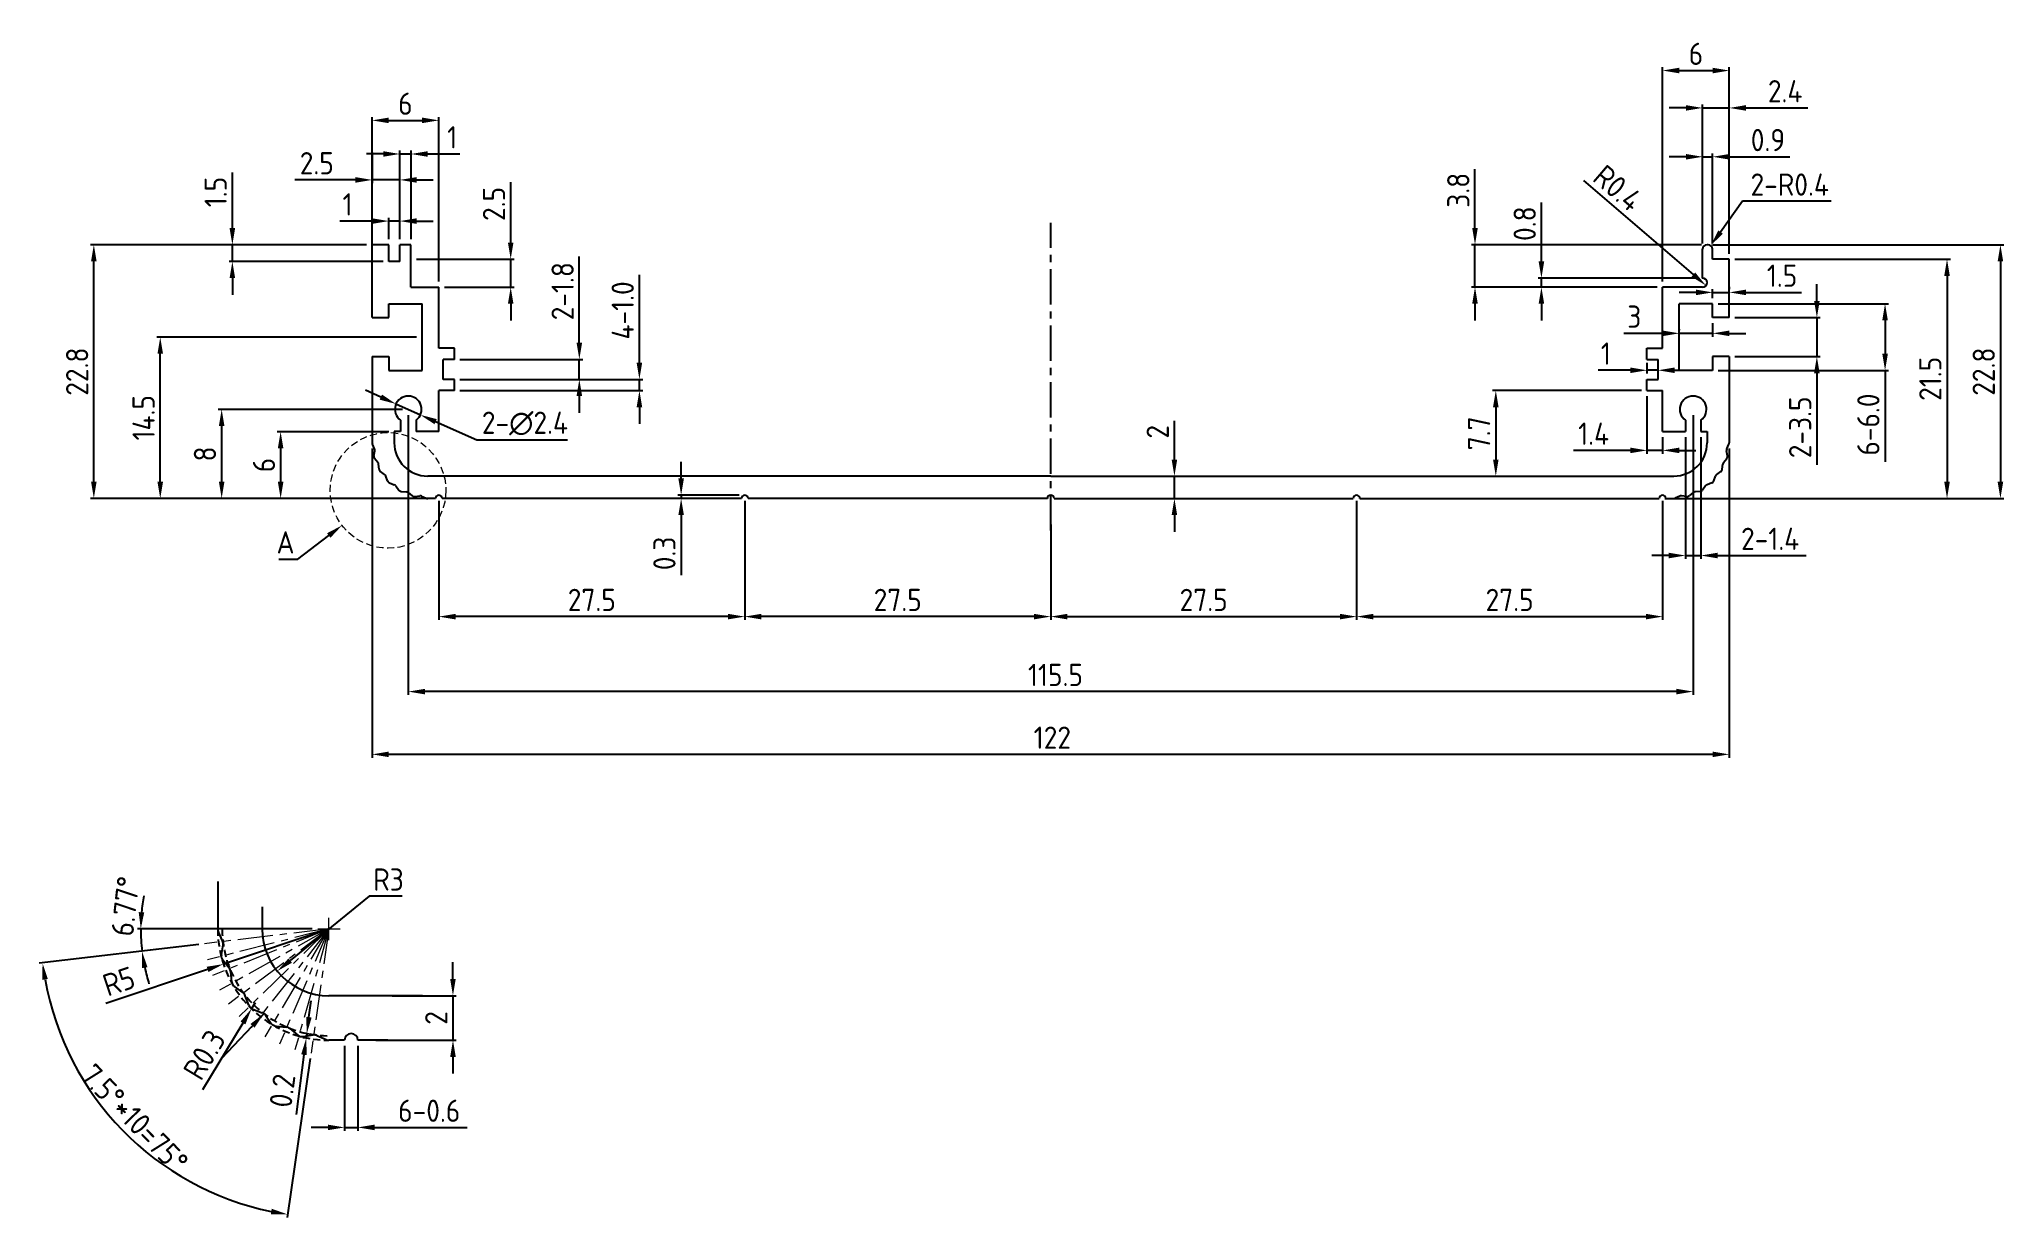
# Model space of a CAD drawing. Header units: millimetres. Extents: x 244 to 420, y -33 to 73.
import ezdxf

# ---------------------------------------------------------------- set-up
doc = ezdxf.new("R2010")
doc.units = ezdxf.units.MM
doc.header["$LTSCALE"] = 0.1
doc.header["$MEASUREMENT"] = 0
doc.linetypes.add('CENTER', pattern=[50.8, 31.75, -6.35, 6.35, -6.35])
doc.linetypes.add('HIDDEN', pattern=[9.525, 6.35, -3.175])
doc.layers.get('0').update_dxf_attribs({"lineweight": 25})
doc.layers.add('图层1', color=7, linetype='Continuous', lineweight=20)
doc.styles.get("Standard").update_dxf_attribs({"font": 'isocp2.shx'})
doc.dimstyles.new('比例1.5-1', dxfattribs={"dimtxt": 2, "dimasz": 1.5, "dimexe": 0.3, "dimexo": 0.5, "dimgap": 0.5, "dimtad": 1, "dimdec": 3, "dimdsep": 46, "dimtxsty": 'Standard', "dimcen": 0, "dimclrd": 5, "dimclre": 5, "dimadec": 3, "dimazin": 2, "dimtfac": 1, "dimtdec": 3, "dimtmove": 0, "dimatfit": 3, "dimfxl": 0, "dimarcsym": 0})
doc.dimstyles.new('比例1.5-1$3', dxfattribs={"dimtxt": 2, "dimasz": 1.5, "dimexe": 0.3, "dimexo": 0.5, "dimgap": 0.5, "dimtad": 1, "dimtih": 1, "dimtoh": 1, "dimdec": 3, "dimdsep": 46, "dimtxsty": 'Standard', "dimcen": 0, "dimclrd": 5, "dimclre": 5, "dimadec": 3, "dimazin": 2, "dimtfac": 1, "dimtdec": 3, "dimtmove": 0, "dimatfit": 3, "dimfxl": 0, "dimarcsym": 0})
doc.dimstyles.new('比例1.5-1$4', dxfattribs={"dimtxt": 2, "dimasz": 1.5, "dimexe": 0.3, "dimexo": 0.5, "dimgap": 0.5, "dimtad": 1, "dimtih": 1, "dimtoh": 1, "dimdec": 3, "dimdsep": 46, "dimtxsty": 'Standard', "dimcen": 0, "dimclrd": 5, "dimclre": 5, "dimadec": 3, "dimazin": 2, "dimtfac": 1, "dimtdec": 3, "dimtofl": 0, "dimtmove": 0, "dimatfit": 3, "dimfxl": 0, "dimarcsym": 0})

msp = doc.modelspace()

# ---------------------------------------------------------------- blocks, each defined once
blk = doc.blocks.new('*D1')
at = {"layer": 'Defpoints', "color": 0}
for p in [(273.44, 36.39), (395.44, 36.39), (273.44, 8.39)]:
    blk.add_point(p, dxfattribs=at)
at = {"layer": '图层1', "color": 5, "lineweight": -2}
for p, q in [((273.44, 35.89), (273.44, 8.09)), ((395.44, 35.89), (395.44, 8.09)), ((393.94, 8.39), (274.94, 8.39))]:
    blk.add_line(p, q, dxfattribs=at)
at = {"layer": '图层1', "color": 5}
for points in [[(274.94, 8.64), (274.94, 8.14), (273.44, 8.39)], [(393.94, 8.64), (393.94, 8.14), (395.44, 8.39)]]:
    blk.add_solid(points, dxfattribs=at)
at = {"layer": '图层1', "color": 0, "insert": (334.59, 9.89), "char_height": 2, "attachment_point": 5}
blk.add_mtext('122', dxfattribs=at)
blk = doc.blocks.new('*D2')
at = {"layer": 'Defpoints', "color": 0}
for p in [(361.94, 31.69), (334.44, 29.56), (361.94, 20.77)]:
    blk.add_point(p, dxfattribs=at)
at = {"layer": '图层1', "color": 5, "lineweight": -2}
for p, q in [((361.94, 31.19), (361.94, 20.47)), ((334.44, 29.06), (334.44, 20.47)), ((335.94, 20.77), (360.44, 20.77))]:
    blk.add_line(p, q, dxfattribs=at)
at = {"layer": '图层1', "color": 5}
for points in [[(335.94, 21.02), (335.94, 20.52), (334.44, 20.77)], [(360.44, 21.02), (360.44, 20.52), (361.94, 20.77)]]:
    blk.add_solid(points, dxfattribs=at)
at = {"layer": '图层1', "color": 0, "insert": (348.19, 22.27), "char_height": 2, "attachment_point": 5}
blk.add_mtext('27.5', dxfattribs=at)
blk = doc.blocks.new('*D3')
at = {"layer": 'Defpoints', "color": 0}
for p in [(361.94, 31.69), (389.44, 31.69), (389.44, 20.77)]:
    blk.add_point(p, dxfattribs=at)
at = {"layer": '图层1', "color": 5, "lineweight": -2}
for p, q in [((361.94, 31.19), (361.94, 20.47)), ((389.44, 31.19), (389.44, 20.47)), ((363.44, 20.77), (387.94, 20.77))]:
    blk.add_line(p, q, dxfattribs=at)
at = {"layer": '图层1', "color": 5}
for points in [[(363.44, 21.02), (363.44, 20.52), (361.94, 20.77)], [(387.94, 21.02), (387.94, 20.52), (389.44, 20.77)]]:
    blk.add_solid(points, dxfattribs=at)
at = {"layer": '图层1', "color": 0, "insert": (375.69, 22.27), "char_height": 2, "attachment_point": 5}
blk.add_mtext('27.5', dxfattribs=at)
blk = doc.blocks.new('*D4')
at = {"layer": 'Defpoints', "color": 0}
for p in [(306.94, 31.69), (334.44, 29.56), (306.94, 20.77)]:
    blk.add_point(p, dxfattribs=at)
at = {"layer": '图层1', "color": 5, "lineweight": -2}
for p, q in [((306.94, 31.19), (306.94, 20.47)), ((334.44, 29.06), (334.44, 20.47)), ((332.94, 20.77), (308.44, 20.77))]:
    blk.add_line(p, q, dxfattribs=at)
at = {"layer": '图层1', "color": 5}
for points in [[(308.44, 21.02), (308.44, 20.52), (306.94, 20.77)], [(332.94, 21.02), (332.94, 20.52), (334.44, 20.77)]]:
    blk.add_solid(points, dxfattribs=at)
at = {"layer": '图层1', "color": 0, "insert": (320.69, 22.27), "char_height": 2, "attachment_point": 5}
blk.add_mtext('27.5', dxfattribs=at)
blk = doc.blocks.new('*D5')
at = {"layer": 'Defpoints', "color": 0}
for p in [(279.44, 31.69), (306.94, 31.69), (279.44, 20.77)]:
    blk.add_point(p, dxfattribs=at)
at = {"layer": '图层1', "color": 5, "lineweight": -2}
for p, q in [((279.44, 31.19), (279.44, 20.47)), ((306.94, 31.19), (306.94, 20.47)), ((305.44, 20.77), (280.94, 20.77))]:
    blk.add_line(p, q, dxfattribs=at)
at = {"layer": '图层1', "color": 5}
for points in [[(280.94, 21.02), (280.94, 20.52), (279.44, 20.77)], [(305.44, 21.02), (305.44, 20.52), (306.94, 20.77)]]:
    blk.add_solid(points, dxfattribs=at)
at = {"layer": '图层1', "color": 0, "insert": (293.19, 22.27), "char_height": 2, "attachment_point": 5}
blk.add_mtext('27.5', dxfattribs=at)
blk = doc.blocks.new('*D6')
at = {"layer": 'Defpoints', "color": 0}
for p in [(276.69, 39.39), (392.19, 39.39), (276.69, 14.03)]:
    blk.add_point(p, dxfattribs=at)
at = {"layer": '图层1', "color": 5, "lineweight": -2}
for p, q in [((276.69, 38.89), (276.69, 13.73)), ((392.19, 38.89), (392.19, 13.73)), ((390.69, 14.03), (278.19, 14.03))]:
    blk.add_line(p, q, dxfattribs=at)
at = {"layer": '图层1', "color": 5}
for points in [[(278.19, 14.28), (278.19, 13.78), (276.69, 14.03)], [(390.69, 14.28), (390.69, 13.78), (392.19, 14.03)]]:
    blk.add_solid(points, dxfattribs=at)
at = {"layer": '图层1', "color": 0, "insert": (334.87, 15.53), "char_height": 2, "attachment_point": 5}
blk.add_mtext('115.5', dxfattribs=at)
blk = doc.blocks.new('*D7')
at = {"layer": 'Defpoints', "color": 0}
for p in [(345.11, 33.39), (345.56, 33.39), (345.34, 31.39)]:
    blk.add_point(p, dxfattribs=at)
at = {"layer": '图层1', "color": 5, "lineweight": -2}
for p, q in [((345.56, 34.89), (345.56, 38.36)), ((345.56, 31.39), (345.56, 33.39)), ((345.61, 33.39), (345.86, 33.39)), ((345.84, 31.39), (345.86, 31.39)), ((345.56, 29.89), (345.56, 28.39))]:
    blk.add_line(p, q, dxfattribs=at)
at = {"layer": '图层1', "color": 5}
for points in [[(345.31, 34.89), (345.81, 34.89), (345.56, 33.39)], [(345.31, 29.89), (345.81, 29.89), (345.56, 31.39)]]:
    blk.add_solid(points, dxfattribs=at)
at = {"layer": '图层1', "color": 0, "insert": (344.06, 37.38), "char_height": 2, "attachment_point": 5, "rotation": 90}
blk.add_mtext('2', dxfattribs=at)
blk = doc.blocks.new('*D8')
at = {"layer": 'Defpoints', "color": 0}
for p in [(301.22, 31.39), (302.14, 31.39), (306.94, 31.69)]:
    blk.add_point(p, dxfattribs=at)
at = {"layer": '图层1', "color": 5, "lineweight": -2}
for p, q in [((301.22, 33.19), (301.22, 34.69)), ((306.44, 31.69), (300.92, 31.69)), ((301.64, 31.39), (300.92, 31.39)), ((301.22, 31.69), (301.22, 31.39)), ((301.22, 29.89), (301.22, 24.51))]:
    blk.add_line(p, q, dxfattribs=at)
at = {"layer": '图层1', "color": 5}
for points in [[(300.97, 33.19), (301.47, 33.19), (301.22, 31.69)], [(300.97, 29.89), (301.47, 29.89), (301.22, 31.39)]]:
    blk.add_solid(points, dxfattribs=at)
at = {"layer": '图层1', "color": 0, "insert": (299.72, 26.45), "char_height": 2, "attachment_point": 5, "rotation": 90}
blk.add_mtext('0.3', dxfattribs=at)
blk = doc.blocks.new('*D9')
at = {"layer": 'Defpoints', "color": 0}
for p in [(248.43, 54.19), (273.44, 54.19), (279.14, 31.39)]:
    blk.add_point(p, dxfattribs=at)
at = {"layer": '图层1', "color": 5, "lineweight": -2}
for p, q in [((272.94, 54.19), (248.13, 54.19)), ((248.43, 32.89), (248.43, 52.69)), ((278.64, 31.39), (248.13, 31.39))]:
    blk.add_line(p, q, dxfattribs=at)
at = {"layer": '图层1', "color": 5}
for points in [[(248.18, 52.69), (248.68, 52.69), (248.43, 54.19)], [(248.18, 32.89), (248.68, 32.89), (248.43, 31.39)]]:
    blk.add_solid(points, dxfattribs=at)
at = {"layer": '图层1', "color": 0, "insert": (246.93, 42.79), "char_height": 2, "attachment_point": 5, "rotation": 90}
blk.add_mtext('22.8', dxfattribs=at)
blk = doc.blocks.new('*D10')
at = {"layer": 'Defpoints', "color": 0}
for p in [(254.4, 45.89), (277.94, 45.89), (266.86, 31.39)]:
    blk.add_point(p, dxfattribs=at)
at = {"layer": '图层1', "color": 5, "lineweight": -2}
for p, q in [((277.44, 45.89), (254.1, 45.89)), ((254.4, 32.89), (254.4, 44.39)), ((266.36, 31.39), (254.1, 31.39))]:
    blk.add_line(p, q, dxfattribs=at)
at = {"layer": '图层1', "color": 5}
for points in [[(254.15, 44.39), (254.65, 44.39), (254.4, 45.89)], [(254.15, 32.89), (254.65, 32.89), (254.4, 31.39)]]:
    blk.add_solid(points, dxfattribs=at)
at = {"layer": '图层1', "color": 0, "insert": (252.9, 38.64), "char_height": 2, "attachment_point": 5, "rotation": 90}
blk.add_mtext('14.5', dxfattribs=at)
blk = doc.blocks.new('*D11')
at = {"layer": 'Defpoints', "color": 0}
for p in [(276.69, 39.39), (259.92, 31.39), (266.31, 31.39)]:
    blk.add_point(p, dxfattribs=at)
at = {"layer": '图层1', "color": 5, "lineweight": -2}
for p, q in [((276.19, 39.39), (259.62, 39.39)), ((259.92, 37.89), (259.92, 32.89)), ((265.81, 31.39), (259.62, 31.39))]:
    blk.add_line(p, q, dxfattribs=at)
at = {"layer": '图层1', "color": 5}
for points in [[(259.67, 37.89), (260.17, 37.89), (259.92, 39.39)], [(259.67, 32.89), (260.17, 32.89), (259.92, 31.39)]]:
    blk.add_solid(points, dxfattribs=at)
at = {"layer": '图层1', "color": 0, "insert": (258.42, 35.39), "char_height": 2, "attachment_point": 5, "rotation": 90}
blk.add_mtext('8', dxfattribs=at)
blk = doc.blocks.new('*D12')
at = {"layer": 'Defpoints', "color": 0}
for p in [(275.44, 37.39), (265.22, 31.39), (266.59, 31.39)]:
    blk.add_point(p, dxfattribs=at)
at = {"layer": '图层1', "color": 5, "lineweight": -2}
for p, q in [((274.94, 37.39), (264.92, 37.39)), ((265.22, 35.89), (265.22, 32.89)), ((266.09, 31.39), (264.92, 31.39))]:
    blk.add_line(p, q, dxfattribs=at)
at = {"layer": '图层1', "color": 5}
for points in [[(264.97, 35.89), (265.47, 35.89), (265.22, 37.39)], [(264.97, 32.89), (265.47, 32.89), (265.22, 31.39)]]:
    blk.add_solid(points, dxfattribs=at)
at = {"layer": '图层1', "color": 0, "insert": (263.72, 34.39), "char_height": 2, "attachment_point": 5, "rotation": 90}
blk.add_mtext('6', dxfattribs=at)
blk = doc.blocks.new('*D13')
at = {"layer": 'Defpoints', "color": 0}
for p in [(388.04, 41.09), (374.45, 33.39), (374.45, 33.39)]:
    blk.add_point(p, dxfattribs=at)
at = {"layer": '图层1', "color": 5, "lineweight": -2}
for p, q in [((387.54, 41.09), (374.15, 41.09)), ((374.45, 39.59), (374.45, 34.89)), ((373.95, 33.39), (374.15, 33.39))]:
    blk.add_line(p, q, dxfattribs=at)
at = {"layer": '图层1', "color": 5}
for points in [[(374.2, 39.59), (374.7, 39.59), (374.45, 41.09)], [(374.2, 34.89), (374.7, 34.89), (374.45, 33.39)]]:
    blk.add_solid(points, dxfattribs=at)
at = {"layer": '图层1', "color": 0, "insert": (372.95, 37.24), "char_height": 2, "attachment_point": 5, "rotation": 90}
blk.add_mtext('7.7', dxfattribs=at)
blk = doc.blocks.new('*D14')
at = {"layer": 'Defpoints', "color": 0}
for p in [(280.84, 42.09), (280.84, 41.09), (297.47, 42.09)]:
    blk.add_point(p, dxfattribs=at)
at = {"layer": '图层1', "color": 5, "lineweight": -2}
for p, q in [((297.47, 43.59), (297.47, 51.5)), ((281.34, 42.09), (297.77, 42.09)), ((281.34, 41.09), (297.77, 41.09)), ((297.47, 41.09), (297.47, 42.09)), ((297.47, 39.59), (297.47, 38.09))]:
    blk.add_line(p, q, dxfattribs=at)
at = {"layer": '图层1', "color": 5}
for points in [[(297.22, 43.59), (297.72, 43.59), (297.47, 42.09)], [(297.22, 39.59), (297.72, 39.59), (297.47, 41.09)]]:
    blk.add_solid(points, dxfattribs=at)
at = {"layer": '图层1', "color": 0, "insert": (295.97, 48.29), "char_height": 2, "attachment_point": 5, "rotation": 90}
blk.add_mtext('4-1.0', dxfattribs=at)
blk = doc.blocks.new('*D15')
at = {"layer": 'Defpoints', "color": 0}
for p in [(280.84, 43.89), (292.07, 43.89), (280.84, 42.09)]:
    blk.add_point(p, dxfattribs=at)
at = {"layer": '图层1', "color": 5, "lineweight": -2}
for p, q in [((292.07, 45.39), (292.07, 53.14)), ((281.34, 43.89), (292.37, 43.89)), ((292.07, 42.09), (292.07, 43.89)), ((281.34, 42.09), (292.37, 42.09)), ((292.07, 40.59), (292.07, 39.09))]:
    blk.add_line(p, q, dxfattribs=at)
at = {"layer": '图层1', "color": 5}
for points in [[(291.82, 45.39), (292.32, 45.39), (292.07, 43.89)], [(291.82, 40.59), (292.32, 40.59), (292.07, 42.09)]]:
    blk.add_solid(points, dxfattribs=at)
at = {"layer": '图层1', "color": 0, "insert": (290.57, 50.02), "char_height": 2, "attachment_point": 5, "rotation": 90}
blk.add_mtext('2-1.8', dxfattribs=at)
blk = doc.blocks.new('*D16')
at = {"layer": 'Defpoints', "color": 0}
for p in [(279.44, 65.37), (273.44, 52.89), (279.44, 50.39)]:
    blk.add_point(p, dxfattribs=at)
at = {"layer": '图层1', "color": 5, "lineweight": -2}
for p, q in [((273.44, 53.39), (273.44, 65.67)), ((274.94, 65.37), (277.94, 65.37)), ((279.44, 50.89), (279.44, 65.67))]:
    blk.add_line(p, q, dxfattribs=at)
at = {"layer": '图层1', "color": 5}
for points in [[(274.94, 65.62), (274.94, 65.12), (273.44, 65.37)], [(277.94, 65.62), (277.94, 65.12), (279.44, 65.37)]]:
    blk.add_solid(points, dxfattribs=at)
at = {"layer": '图层1', "color": 0, "insert": (276.44, 66.87), "char_height": 2, "attachment_point": 5}
blk.add_mtext('6', dxfattribs=at)
blk = doc.blocks.new('*D17')
at = {"layer": 'Defpoints', "color": 0}
for p in [(395.44, 47.64), (403.31, 47.64), (395.44, 44.14)]:
    blk.add_point(p, dxfattribs=at)
at = {"layer": '图层1', "color": 5, "lineweight": -2}
for p, q in [((403.31, 49.14), (403.31, 50.64)), ((395.94, 47.64), (403.61, 47.64)), ((403.31, 47.64), (403.31, 44.14)), ((395.94, 44.14), (403.61, 44.14)), ((403.31, 42.64), (403.31, 34.41))]:
    blk.add_line(p, q, dxfattribs=at)
at = {"layer": '图层1', "color": 5}
for points in [[(403.06, 49.14), (403.56, 49.14), (403.31, 47.64)], [(403.06, 42.64), (403.56, 42.64), (403.31, 44.14)]]:
    blk.add_solid(points, dxfattribs=at)
at = {"layer": '图层1', "color": 0, "insert": (401.81, 37.78), "char_height": 2, "attachment_point": 5, "rotation": 90}
blk.add_mtext('2-3.5', dxfattribs=at)
blk = doc.blocks.new('*D18')
at = {"layer": 'Defpoints', "color": 0}
for p in [(393.94, 48.89), (393.94, 42.89), (409.44, 42.89)]:
    blk.add_point(p, dxfattribs=at)
at = {"layer": '图层1', "color": 5, "lineweight": -2}
for p, q in [((394.44, 48.89), (409.74, 48.89)), ((409.44, 47.39), (409.44, 44.39)), ((394.44, 42.89), (409.74, 42.89)), ((409.44, 42.89), (409.44, 34.67))]:
    blk.add_line(p, q, dxfattribs=at)
at = {"layer": '图层1', "color": 5}
for points in [[(409.19, 47.39), (409.69, 47.39), (409.44, 48.89)], [(409.19, 44.39), (409.69, 44.39), (409.44, 42.89)]]:
    blk.add_solid(points, dxfattribs=at)
at = {"layer": '图层1', "color": 0, "insert": (407.94, 38.03), "char_height": 2, "attachment_point": 5, "rotation": 90}
blk.add_mtext('6-6.0', dxfattribs=at)
blk = doc.blocks.new('*D19')
at = {"layer": 'Defpoints', "color": 0}
for p in [(395.44, 52.89), (389.14, 31.39), (415.01, 31.39)]:
    blk.add_point(p, dxfattribs=at)
at = {"layer": '图层1', "color": 5, "lineweight": -2}
for p, q in [((395.94, 52.89), (415.31, 52.89)), ((415.01, 51.39), (415.01, 32.89)), ((389.64, 31.39), (415.31, 31.39))]:
    blk.add_line(p, q, dxfattribs=at)
at = {"layer": '图层1', "color": 5}
for points in [[(414.76, 51.39), (415.26, 51.39), (415.01, 52.89)], [(414.76, 32.89), (415.26, 32.89), (415.01, 31.39)]]:
    blk.add_solid(points, dxfattribs=at)
at = {"layer": '图层1', "color": 0, "insert": (413.51, 42.14), "char_height": 2, "attachment_point": 5, "rotation": 90}
blk.add_mtext('21.5', dxfattribs=at)
blk = doc.blocks.new('*D20')
at = {"layer": 'Defpoints', "color": 0}
for p in [(393.44, 54.19), (408.74, 31.39), (419.81, 31.39)]:
    blk.add_point(p, dxfattribs=at)
at = {"layer": '图层1', "color": 5, "lineweight": -2}
for p, q in [((393.94, 54.19), (420.11, 54.19)), ((419.81, 52.69), (419.81, 32.89)), ((409.24, 31.39), (420.11, 31.39))]:
    blk.add_line(p, q, dxfattribs=at)
at = {"layer": '图层1', "color": 5}
for points in [[(419.56, 52.69), (420.06, 52.69), (419.81, 54.19)], [(419.56, 32.89), (420.06, 32.89), (419.81, 31.39)]]:
    blk.add_solid(points, dxfattribs=at)
at = {"layer": '图层1', "color": 0, "insert": (418.31, 42.79), "char_height": 2, "attachment_point": 5, "rotation": 90}
blk.add_mtext('22.8', dxfattribs=at)
blk = doc.blocks.new('*D21')
at = {"layer": 'Defpoints', "color": 0}
for p in [(395.44, 69.85), (395.44, 52.89), (389.44, 50.39)]:
    blk.add_point(p, dxfattribs=at)
at = {"layer": '图层1', "color": 5, "lineweight": -2}
for p, q in [((389.44, 50.89), (389.44, 70.15)), ((390.94, 69.85), (393.94, 69.85)), ((395.44, 53.39), (395.44, 70.15))]:
    blk.add_line(p, q, dxfattribs=at)
at = {"layer": '图层1', "color": 5}
for points in [[(390.94, 70.1), (390.94, 69.6), (389.44, 69.85)], [(393.94, 70.1), (393.94, 69.6), (395.44, 69.85)]]:
    blk.add_solid(points, dxfattribs=at)
at = {"layer": '图层1', "color": 0, "insert": (392.44, 71.35), "char_height": 2, "attachment_point": 5}
blk.add_mtext('6', dxfattribs=at)
blk = doc.blocks.new('*D22')
at = {"layer": 'Defpoints', "color": 0}
for p in [(395.44, 66.49), (395.44, 57.12), (393.04, 53.79)]:
    blk.add_point(p, dxfattribs=at)
at = {"layer": '图层1', "color": 5, "lineweight": -2}
for p, q in [((391.54, 66.49), (390.04, 66.49)), ((393.04, 54.29), (393.04, 66.79)), ((393.04, 66.49), (395.44, 66.49)), ((395.44, 57.62), (395.44, 66.79)), ((396.94, 66.49), (402.49, 66.49))]:
    blk.add_line(p, q, dxfattribs=at)
at = {"layer": '图层1', "color": 5}
for points in [[(391.54, 66.74), (391.54, 66.24), (393.04, 66.49)], [(396.94, 66.74), (396.94, 66.24), (395.44, 66.49)]]:
    blk.add_solid(points, dxfattribs=at)
at = {"layer": '图层1', "color": 0, "insert": (400.46, 67.99), "char_height": 2, "attachment_point": 5}
blk.add_mtext('2.4', dxfattribs=at)
blk = doc.blocks.new('*D23')
at = {"layer": 'Defpoints', "color": 0}
for p in [(393.94, 62.1), (393.04, 55.58), (393.94, 53.79)]:
    blk.add_point(p, dxfattribs=at)
at = {"layer": '图层1', "color": 5, "lineweight": -2}
for p, q in [((391.54, 62.1), (390.04, 62.1)), ((393.04, 56.08), (393.04, 62.4)), ((393.04, 62.1), (393.94, 62.1)), ((393.94, 54.29), (393.94, 62.4)), ((395.44, 62.1), (400.88, 62.1))]:
    blk.add_line(p, q, dxfattribs=at)
at = {"layer": '图层1', "color": 5}
for points in [[(391.54, 62.35), (391.54, 61.85), (393.04, 62.1)], [(395.44, 62.35), (395.44, 61.85), (393.94, 62.1)]]:
    blk.add_solid(points, dxfattribs=at)
at = {"layer": '图层1', "color": 0, "insert": (398.91, 63.6), "char_height": 2, "attachment_point": 5}
blk.add_mtext('0.9', dxfattribs=at)
blk = doc.blocks.new('*D24')
at = {"layer": 'Defpoints', "color": 0}
for p in [(372.58, 54.19), (393.44, 54.19), (389.44, 50.39)]:
    blk.add_point(p, dxfattribs=at)
at = {"layer": '图层1', "color": 5, "lineweight": -2}
for p, q in [((372.58, 55.69), (372.58, 60.99)), ((392.94, 54.19), (372.28, 54.19)), ((372.58, 50.39), (372.58, 54.19)), ((388.94, 50.39), (372.28, 50.39)), ((372.58, 48.89), (372.58, 47.39))]:
    blk.add_line(p, q, dxfattribs=at)
at = {"layer": '图层1', "color": 5}
for points in [[(372.33, 55.69), (372.83, 55.69), (372.58, 54.19)], [(372.33, 48.89), (372.83, 48.89), (372.58, 50.39)]]:
    blk.add_solid(points, dxfattribs=at)
at = {"layer": '图层1', "color": 0, "insert": (371.08, 59.09), "char_height": 2, "attachment_point": 5, "rotation": 90}
blk.add_mtext('3.8', dxfattribs=at)
blk = doc.blocks.new('*D25')
at = {"layer": 'Defpoints', "color": 0}
for p in [(393.04, 50.79), (393.34, 50.53)]:
    blk.add_point(p, dxfattribs=at)
at = {"layer": '图层1', "color": 5, "lineweight": -2}
blk.add_line((382.32, 59.96), (392.2, 51.51), dxfattribs=at)
at = {"layer": '图层1', "color": 5}
blk.add_solid([(392.37, 51.7), (392.04, 51.32), (393.34, 50.53)], dxfattribs=at)
at = {"layer": '图层1', "color": 0, "insert": (385.42, 59.28), "char_height": 2, "attachment_point": 5, "rotation": 319.4527}
blk.add_mtext('R0.4', dxfattribs=at)
blk = doc.blocks.new('*D26')
at = {"layer": 'Defpoints', "color": 0}
for p in [(378.55, 50.39), (389.44, 50.39), (393.04, 51.19)]:
    blk.add_point(p, dxfattribs=at)
at = {"layer": '图层1', "color": 5, "lineweight": -2}
for p, q in [((378.55, 52.69), (378.55, 58)), ((392.54, 51.19), (378.25, 51.19)), ((388.94, 50.39), (378.25, 50.39)), ((378.55, 50.39), (378.55, 51.19)), ((378.55, 48.89), (378.55, 47.39))]:
    blk.add_line(p, q, dxfattribs=at)
at = {"layer": '图层1', "color": 5}
for points in [[(378.3, 52.69), (378.8, 52.69), (378.55, 51.19)], [(378.3, 48.89), (378.8, 48.89), (378.55, 50.39)]]:
    blk.add_solid(points, dxfattribs=at)
at = {"layer": '图层1', "color": 0, "insert": (377.05, 56.09), "char_height": 2, "attachment_point": 5, "rotation": 90}
blk.add_mtext('0.8', dxfattribs=at)
blk = doc.blocks.new('*D27')
at = {"layer": 'Defpoints', "color": 0}
for p in [(276.94, 52.89), (285.9, 52.89), (279.44, 50.39)]:
    blk.add_point(p, dxfattribs=at)
at = {"layer": '图层1', "color": 5, "lineweight": -2}
for p, q in [((285.9, 54.39), (285.9, 59.83)), ((277.44, 52.89), (286.2, 52.89)), ((285.9, 50.39), (285.9, 52.89)), ((279.94, 50.39), (286.2, 50.39)), ((285.9, 48.89), (285.9, 47.39))]:
    blk.add_line(p, q, dxfattribs=at)
at = {"layer": '图层1', "color": 5}
for points in [[(285.65, 54.39), (286.15, 54.39), (285.9, 52.89)], [(285.65, 48.89), (286.15, 48.89), (285.9, 50.39)]]:
    blk.add_solid(points, dxfattribs=at)
at = {"layer": '图层1', "color": 0, "insert": (284.4, 57.86), "char_height": 2, "attachment_point": 5, "rotation": 90}
blk.add_mtext('2.5', dxfattribs=at)
blk = doc.blocks.new('*D28')
at = {"layer": 'Defpoints', "color": 0}
for p in [(388.04, 41.09), (389.44, 37.39), (388.04, 35.71)]:
    blk.add_point(p, dxfattribs=at)
at = {"layer": '图层1', "color": 5, "lineweight": -2}
for p, q in [((388.04, 40.59), (388.04, 35.41)), ((386.54, 35.71), (381.44, 35.71)), ((389.44, 35.71), (388.04, 35.71)), ((389.44, 36.89), (389.44, 35.41)), ((390.94, 35.71), (392.44, 35.71))]:
    blk.add_line(p, q, dxfattribs=at)
at = {"layer": '图层1', "color": 5}
for points in [[(386.54, 35.96), (386.54, 35.46), (388.04, 35.71)], [(390.94, 35.96), (390.94, 35.46), (389.44, 35.71)]]:
    blk.add_solid(points, dxfattribs=at)
at = {"layer": '图层1', "color": 0, "insert": (383.24, 37.21), "char_height": 2, "attachment_point": 5}
blk.add_mtext('1.4', dxfattribs=at)
blk = doc.blocks.new('*D29')
at = {"layer": 'Defpoints', "color": 0}
for p in [(388.04, 44.08), (388.04, 42.91), (389.04, 43.12)]:
    blk.add_point(p, dxfattribs=at)
at = {"layer": '图层1', "color": 5, "lineweight": -2}
for p, q in [((386.54, 42.91), (383.64, 42.91)), ((388.04, 43.58), (388.04, 42.61)), ((389.04, 42.91), (388.04, 42.91)), ((389.04, 42.62), (389.04, 42.61)), ((390.54, 42.91), (392.04, 42.91))]:
    blk.add_line(p, q, dxfattribs=at)
at = {"layer": '图层1', "color": 5}
for points in [[(386.54, 43.16), (386.54, 42.66), (388.04, 42.91)], [(390.54, 43.16), (390.54, 42.66), (389.04, 42.91)]]:
    blk.add_solid(points, dxfattribs=at)
at = {"layer": '图层1', "color": 0, "insert": (384.34, 44.41), "char_height": 2, "attachment_point": 5}
blk.add_mtext('1', dxfattribs=at)
blk = doc.blocks.new('*D30')
at = {"layer": 'Defpoints', "color": 0}
for p in [(395.44, 49.91), (395.44, 49.91), (393.94, 48.89)]:
    blk.add_point(p, dxfattribs=at)
at = {"layer": '图层1', "color": 5, "lineweight": -2}
for p, q in [((392.44, 49.91), (390.94, 49.91)), ((393.94, 49.39), (393.94, 50.21)), ((393.94, 49.91), (395.44, 49.91)), ((395.44, 50.41), (395.44, 50.21)), ((396.94, 49.91), (401.92, 49.91))]:
    blk.add_line(p, q, dxfattribs=at)
at = {"layer": '图层1', "color": 5}
for points in [[(392.44, 50.16), (392.44, 49.66), (393.94, 49.91)], [(396.94, 50.16), (396.94, 49.66), (395.44, 49.91)]]:
    blk.add_solid(points, dxfattribs=at)
at = {"layer": '图层1', "color": 0, "insert": (400.18, 51.41), "char_height": 2, "attachment_point": 5}
blk.add_mtext('1.5', dxfattribs=at)
blk = doc.blocks.new('*D31')
at = {"layer": 'Defpoints', "color": 0}
for p in [(390.94, 46.11), (393.94, 47.64), (393.94, 46.23)]:
    blk.add_point(p, dxfattribs=at)
at = {"layer": '图层1', "color": 5, "lineweight": -2}
for p, q in [((389.44, 46.23), (385.96, 46.23)), ((390.94, 46.61), (390.94, 46.53)), ((393.94, 46.23), (390.94, 46.23)), ((393.94, 47.14), (393.94, 45.93)), ((395.44, 46.23), (396.94, 46.23))]:
    blk.add_line(p, q, dxfattribs=at)
at = {"layer": '图层1', "color": 5}
for points in [[(389.44, 46.48), (389.44, 45.98), (390.94, 46.23)], [(395.44, 46.48), (395.44, 45.98), (393.94, 46.23)]]:
    blk.add_solid(points, dxfattribs=at)
at = {"layer": '图层1', "color": 0, "insert": (386.9, 47.73), "char_height": 2, "attachment_point": 5}
blk.add_mtext('3', dxfattribs=at)
blk = doc.blocks.new('*D32')
at = {"layer": 'Defpoints', "color": 0}
for p in [(273.44, 62.98), (273.44, 60.02), (275.94, 54.19)]:
    blk.add_point(p, dxfattribs=at)
at = {"layer": '图层1', "color": 5, "lineweight": -2}
for p, q in [((273.44, 62.48), (273.44, 59.72)), ((275.94, 54.69), (275.94, 60.32)), ((271.94, 60.02), (266.51, 60.02)), ((275.94, 60.02), (273.44, 60.02)), ((277.44, 60.02), (278.94, 60.02))]:
    blk.add_line(p, q, dxfattribs=at)
at = {"layer": '图层1', "color": 5}
for points in [[(271.94, 60.27), (271.94, 59.77), (273.44, 60.02)], [(277.44, 60.27), (277.44, 59.77), (275.94, 60.02)]]:
    blk.add_solid(points, dxfattribs=at)
at = {"layer": '图层1', "color": 0, "insert": (268.47, 61.52), "char_height": 2, "attachment_point": 5}
blk.add_mtext('2.5', dxfattribs=at)
blk = doc.blocks.new('*D33')
at = {"layer": 'Defpoints', "color": 0}
for p in [(274.94, 56.32), (274.94, 54.19), (275.94, 54.19)]:
    blk.add_point(p, dxfattribs=at)
at = {"layer": '图层1', "color": 5, "lineweight": -2}
for p, q in [((274.94, 54.69), (274.94, 56.62)), ((275.94, 54.69), (275.94, 56.62)), ((273.44, 56.32), (270.54, 56.32)), ((275.94, 56.32), (274.94, 56.32)), ((277.44, 56.32), (278.94, 56.32))]:
    blk.add_line(p, q, dxfattribs=at)
at = {"layer": '图层1', "color": 5}
for points in [[(273.44, 56.57), (273.44, 56.07), (274.94, 56.32)], [(277.44, 56.57), (277.44, 56.07), (275.94, 56.32)]]:
    blk.add_solid(points, dxfattribs=at)
at = {"layer": '图层1', "color": 0, "insert": (271.24, 57.82), "char_height": 2, "attachment_point": 5}
blk.add_mtext('1', dxfattribs=at)
blk = doc.blocks.new('*D34')
at = {"layer": 'Defpoints', "color": 0}
for p in [(276.94, 62.35), (275.94, 54.19), (276.94, 54.19)]:
    blk.add_point(p, dxfattribs=at)
at = {"layer": '图层1', "color": 5, "lineweight": -2}
for p, q in [((274.44, 62.35), (272.94, 62.35)), ((275.94, 54.69), (275.94, 62.65)), ((275.94, 62.35), (276.94, 62.35)), ((276.94, 54.69), (276.94, 62.65)), ((278.44, 62.35), (281.34, 62.35))]:
    blk.add_line(p, q, dxfattribs=at)
at = {"layer": '图层1', "color": 5}
for points in [[(274.44, 62.6), (274.44, 62.1), (275.94, 62.35)], [(278.44, 62.6), (278.44, 62.1), (276.94, 62.35)]]:
    blk.add_solid(points, dxfattribs=at)
at = {"layer": '图层1', "color": 0, "insert": (280.64, 63.85), "char_height": 2, "attachment_point": 5}
blk.add_mtext('1', dxfattribs=at)
blk = doc.blocks.new('*D35')
at = {"layer": 'Defpoints', "color": 0}
for p in [(275.59, 39.88), (277.78, 38.9)]:
    blk.add_point(p, dxfattribs=at)
at = {"layer": '图层1', "color": 5, "lineweight": -2}
for p, q in [((274.22, 40.5), (272.86, 41.11)), ((275.59, 39.88), (277.78, 38.9)), ((282.86, 36.63), (279.15, 38.29)), ((291.01, 36.63), (282.86, 36.63))]:
    blk.add_line(p, q, dxfattribs=at)
at = {"layer": '图层1', "color": 5}
for points in [[(274.33, 40.73), (274.12, 40.27), (275.59, 39.88)], [(279.26, 38.52), (279.05, 38.06), (277.78, 38.9)]]:
    blk.add_solid(points, dxfattribs=at)
at = {"layer": '图层1', "color": 0, "insert": (287.18, 38.13), "char_height": 2, "attachment_point": 5}
blk.add_mtext('2-∅2.4', dxfattribs=at)
blk = doc.blocks.new('*D36')
at = {"layer": 'Defpoints', "color": 0}
for p in [(391.49, 37.39), (392.89, 37.39), (392.89, 26.26)]:
    blk.add_point(p, dxfattribs=at)
at = {"layer": '图层1', "color": 5, "lineweight": -2}
for p, q in [((391.49, 36.89), (391.49, 25.96)), ((392.89, 36.89), (392.89, 25.96)), ((389.99, 26.26), (388.49, 26.26)), ((391.49, 26.26), (392.89, 26.26)), ((394.39, 26.26), (402.34, 26.26))]:
    blk.add_line(p, q, dxfattribs=at)
at = {"layer": '图层1', "color": 5}
for points in [[(389.99, 26.51), (389.99, 26.01), (391.49, 26.26)], [(394.39, 26.51), (394.39, 26.01), (392.89, 26.26)]]:
    blk.add_solid(points, dxfattribs=at)
at = {"layer": '图层1', "color": 0, "insert": (399.11, 27.76), "char_height": 2, "attachment_point": 5}
blk.add_mtext('2-1.4', dxfattribs=at)
blk = doc.blocks.new('*D37')
at = {"layer": 'Defpoints', "color": 0}
for p in [(269.57, -7.3), (260.08, -10.46)]:
    blk.add_point(p, dxfattribs=at)
at = {"layer": '图层1', "color": 5, "lineweight": -2}
for p, q in [((269.57, -7.3), (260.08, -10.46)), ((249.5, -13.98), (258.66, -10.93))]:
    blk.add_line(p, q, dxfattribs=at)
at = {"layer": '图层1', "color": 5}
blk.add_solid([(258.58, -10.7), (258.73, -11.17), (260.08, -10.46)], dxfattribs=at)
at = {"layer": '图层1', "color": 0, "insert": (250.68, -12.01), "char_height": 2, "attachment_point": 5, "rotation": 18.4096}
blk.add_mtext('R5', dxfattribs=at)
blk = doc.blocks.new('*D38')
at = {"layer": 'Defpoints', "color": 0}
for p in [(274.75, -13.3), (273.29, -17.3), (280.71, -17.3)]:
    blk.add_point(p, dxfattribs=at)
at = {"layer": '图层1', "color": 5, "lineweight": -2}
for p, q in [((280.71, -11.8), (280.71, -10.3)), ((275.25, -13.3), (281.01, -13.3)), ((280.71, -13.3), (280.71, -17.3)), ((273.79, -17.3), (281.01, -17.3)), ((280.71, -18.8), (280.71, -20.3))]:
    blk.add_line(p, q, dxfattribs=at)
at = {"layer": '图层1', "color": 5}
for points in [[(280.46, -11.8), (280.96, -11.8), (280.71, -13.3)], [(280.46, -18.8), (280.96, -18.8), (280.71, -17.3)]]:
    blk.add_solid(points, dxfattribs=at)
at = {"layer": '图层1', "color": 0, "insert": (279.21, -15.3), "char_height": 2, "attachment_point": 5, "rotation": 90}
blk.add_mtext('2', dxfattribs=at)
blk = doc.blocks.new('*D39')
at = {"layer": 'Defpoints', "color": 0}
for p in [(270.97, -17.3), (272.17, -17.3), (272.17, -25.14)]:
    blk.add_point(p, dxfattribs=at)
at = {"layer": '图层1', "color": 5, "lineweight": -2}
for p, q in [((270.97, -17.8), (270.97, -25.44)), ((272.17, -17.8), (272.17, -25.44)), ((269.47, -25.14), (267.97, -25.14)), ((270.97, -25.14), (272.17, -25.14)), ((273.67, -25.14), (281.99, -25.14))]:
    blk.add_line(p, q, dxfattribs=at)
at = {"layer": '图层1', "color": 5}
for points in [[(269.47, -24.89), (269.47, -25.39), (270.97, -25.14)], [(273.67, -24.89), (273.67, -25.39), (272.17, -25.14)]]:
    blk.add_solid(points, dxfattribs=at)
at = {"layer": '图层1', "color": 0, "insert": (278.58, -23.64), "char_height": 2, "attachment_point": 5}
blk.add_mtext('6-0.6', dxfattribs=at)
blk = doc.blocks.new('*D40')
at = {"layer": 'Defpoints', "color": 0}
for p in [(252.7, -8.63), (258.36, -8.63), (268.57, -7.3), (269.57, -7.3), (270.57, -7.3)]:
    blk.add_point(p, dxfattribs=at)
at = {"layer": '图层1', "color": 5, "lineweight": -2}
for p, q in [((268.07, -7.3), (252.35, -7.3)), ((257.87, -8.69), (252.47, -9.33))]:
    blk.add_line(p, q, dxfattribs=at)
for start, end in [(169.8383, 174.9192), (180, 186.7709), (191.8517, 196.9325)]:
    blk.add_arc((269.57, -7.3), 16.92, start, end, dxfattribs=at)
at = {"layer": '图层1', "color": 5}
for points in [[(252.96, -5.81), (252.46, -5.79), (252.65, -7.3)], [(252.76, -10.82), (253.25, -10.74), (252.76, -9.3)]]:
    blk.add_solid(points, dxfattribs=at)
at = {"layer": '图层1', "color": 0, "insert": (251.26, -5.26), "char_height": 2, "attachment_point": 5, "rotation": 83.6353}
blk.add_mtext('6.77°', dxfattribs=at)
blk = doc.blocks.new('*D41')
at = {"layer": 'Defpoints', "color": 0}
for p in [(258.36, -8.63), (269.57, -7.3), (269.57, -7.3), (267.95, -18.47), (247.53, -20.95)]:
    blk.add_point(p, dxfattribs=at)
at = {"layer": '图层1', "color": 5, "lineweight": -2}
for p, q in [((257.87, -8.69), (243.53, -10.39)), ((267.88, -18.96), (265.81, -33.25))]:
    blk.add_line(p, q, dxfattribs=at)
blk.add_arc((269.57, -7.3), 25.92, 190.0866, 258.4552, dxfattribs=at)
at = {"layer": '图层1', "color": 5}
for points in [[(243.8, -11.88), (244.29, -11.8), (243.82, -10.36)], [(264.42, -32.45), (264.34, -32.95), (265.86, -32.96)]]:
    blk.add_solid(points, dxfattribs=at)
at = {"layer": '图层1', "color": 0, "insert": (252.08, -24.35), "char_height": 2, "attachment_point": 5, "rotation": 314.2709}
blk.add_mtext('7.5%%D*10=75%%D', dxfattribs=at)
blk = doc.blocks.new('*D42')
at = {"layer": 'Defpoints', "color": 0}
for p in [(267.52, -17.12), (268.26, -17.21), (268.31, -16.82)]:
    blk.add_point(p, dxfattribs=at)
at = {"layer": '图层1', "color": 5, "lineweight": -2}
for p, q in [((267.76, -15.23), (267.96, -13.75)), ((267.77, -17.15), (267.22, -17.08)), ((267.82, -16.75), (267.27, -16.68)), ((267.57, -16.72), (267.52, -17.12)), ((267.32, -18.6), (266.61, -23.98))]:
    blk.add_line(p, q, dxfattribs=at)
at = {"layer": '图层1', "color": 5}
for points in [[(267.52, -15.2), (268.01, -15.27), (267.57, -16.72)], [(267.07, -18.57), (267.57, -18.64), (267.52, -17.12)]]:
    blk.add_solid(points, dxfattribs=at)
at = {"layer": '图层1', "color": 0, "insert": (265.38, -21.84), "char_height": 2, "attachment_point": 5, "rotation": 82.5}
blk.add_mtext('0.2', dxfattribs=at)
blk = doc.blocks.new('*D43')
at = {"layer": 'Defpoints', "color": 0}
for p in [(262.92, -13.95), (262.61, -14.46)]:
    blk.add_point(p, dxfattribs=at)
at = {"layer": '图层1', "color": 5, "lineweight": -2}
for p, q in [((262.92, -13.95), (262.61, -14.46)), ((258.24, -21.73), (261.84, -15.75))]:
    blk.add_line(p, q, dxfattribs=at)
at = {"layer": '图层1', "color": 5}
blk.add_solid([(261.62, -15.62), (262.05, -15.88), (262.61, -14.46)], dxfattribs=at)
at = {"layer": '图层1', "color": 0, "insert": (258.37, -18.61), "char_height": 2, "attachment_point": 5, "rotation": 59.0022}
blk.add_mtext('R0.3', dxfattribs=at)
blk = doc.blocks.new('*D44')
at = {"layer": 'Defpoints', "color": 0}
for p in [(269.57, -7.3), (264.92, -11.09)]:
    blk.add_point(p, dxfattribs=at)
at = {"layer": '图层1', "color": 5, "lineweight": -2}
for p, q in [((273.18, -4.36), (266.08, -10.14)), ((276.16, -4.36), (273.18, -4.36))]:
    blk.add_line(p, q, dxfattribs=at)
at = {"layer": '图层1', "color": 5}
blk.add_solid([(265.92, -9.95), (266.24, -10.34), (264.92, -11.09)], dxfattribs=at)
at = {"layer": '图层1', "color": 0, "insert": (274.92, -2.86), "char_height": 2, "attachment_point": 5}
blk.add_mtext('R3', dxfattribs=at)
blk = doc.blocks.new('*D45')
at = {"layer": 'Defpoints', "color": 0}
for p in [(274.87, 32.12), (270.74, 28.97)]:
    blk.add_point(p, dxfattribs=at)
at = {"layer": '图层1', "color": 5, "lineweight": -2}
for p, q in [((266.76, 25.94), (269.55, 28.06)), ((265.06, 25.94), (266.76, 25.94))]:
    blk.add_line(p, q, dxfattribs=at)
at = {"layer": '图层1', "color": 5}
blk.add_solid([(269.39, 28.26), (269.7, 27.86), (270.74, 28.97)], dxfattribs=at)
at = {"layer": '图层1', "color": 0, "insert": (265.66, 27.44), "char_height": 2, "attachment_point": 5}
blk.add_mtext('A', dxfattribs=at)
blk = doc.blocks.new('*D47')
at = {"layer": 'Defpoints', "color": 0}
for p in [(393.54, 53.79), (393.77, 54.12)]:
    blk.add_point(p, dxfattribs=at)
at = {"layer": '图层1', "color": 5, "lineweight": -2}
for p, q in [((396.64, 58.1), (394.65, 55.33)), ((404.6, 58.1), (396.64, 58.1))]:
    blk.add_line(p, q, dxfattribs=at)
at = {"layer": '图层1', "color": 5}
blk.add_solid([(394.45, 55.48), (394.85, 55.19), (393.77, 54.12)], dxfattribs=at)
at = {"layer": '图层1', "color": 0, "insert": (400.87, 59.6), "char_height": 2, "attachment_point": 5}
blk.add_mtext('2-R0.4', dxfattribs=at)
blk = doc.blocks.new('*D48')
at = {"layer": 'Defpoints', "color": 0}
for p in [(260.88, 54.19), (273.44, 54.19), (274.94, 52.69)]:
    blk.add_point(p, dxfattribs=at)
at = {"layer": '图层1', "color": 5, "lineweight": -2}
for p, q in [((260.88, 55.69), (260.88, 60.68)), ((272.94, 54.19), (260.58, 54.19)), ((260.88, 52.69), (260.88, 54.19)), ((274.44, 52.69), (260.58, 52.69)), ((260.88, 51.19), (260.88, 49.69))]:
    blk.add_line(p, q, dxfattribs=at)
at = {"layer": '图层1', "color": 5}
for points in [[(260.63, 55.69), (261.13, 55.69), (260.88, 54.19)], [(260.63, 51.19), (261.13, 51.19), (260.88, 52.69)]]:
    blk.add_solid(points, dxfattribs=at)
at = {"layer": '图层1', "color": 0, "insert": (259.38, 58.93), "char_height": 2, "attachment_point": 5, "rotation": 90}
blk.add_mtext('1.5', dxfattribs=at)

# ---------------------------------------------------------------- dimensions: what is measured, and where the dimension line sits
at = {"layer": '图层1'}
for base, p1, p2, picture, middle in [((395.4388, 69.8456), (389.4388, 50.3934), (395.4388, 52.8934), '*D21', (392.4388, 71.3456)), ((279.4388, 65.3729), (273.4388, 52.8934), (279.4388, 50.3934), '*D16', (276.4388, 66.8729)), ((276.9388, 62.3527), (275.9388, 54.1934), (276.9388, 54.1934), '*D34', (280.6388, 63.8527)), ((395.4388, 49.9059), (393.9388, 48.8934), (395.4388, 49.9059), '*D30', (400.1802, 51.4059)), ((388.0388, 35.7052), (389.4388, 37.3934), (388.0388, 41.0934), '*D28', (383.2388, 37.2052))]:
    dim = msp.add_linear_dim(base=base, p1=p1, p2=p2, dimstyle='比例1.5-1', dxfattribs=at)
    dim.commit()
    dim.dimension.update_dxf_attribs({"geometry": picture, "text_midpoint": middle})
for base, p1, p2, picture, middle in [((395.4388, 66.4881), (393.0388, 53.7934), (395.4388, 57.1228), '*D22', (400.4642, 66.4881)), ((393.9388, 62.1048), (393.0388, 55.5816), (393.9388, 53.7934), '*D23', (398.9112, 62.1048)), ((273.4388, 60.018), (275.9388, 54.1934), (273.4388, 62.9769), '*D32', (268.472, 60.018)), ((274.9388, 56.3204), (275.9388, 54.1934), (274.9388, 54.1934), '*D33', (271.2388, 56.3204)), ((393.9388, 46.2342), (390.9388, 46.1138), (393.9388, 47.6434), '*D31', (386.9038, 46.2342)), ((388.0388, 42.9105), (389.0388, 43.1232), (388.0388, 44.0818), '*D29', (384.3388, 42.9105))]:
    dim = msp.add_linear_dim(base=base, p1=p1, p2=p2, dimstyle='比例1.5-1', dxfattribs=at)
    dim.commit()
    dim.dimension.update_dxf_attribs({"geometry": picture, "text_midpoint": middle, "dimtype": 160})
for center, mpoint, override, picture, middle in [((393.0388, 50.7934), (393.3427, 50.5334), {"dimtih": 0, "dimtoh": 0, "dimtofl": 1}, '*D25', (384.4468, 58.144)), ((269.5674, -7.3004), (264.9179, -11.0928), {"dimlfac": 0.5, "dimtmove": 1}, '*D44', (273.1755, -4.3574))]:
    dim = msp.add_radius_dim(center=center, mpoint=mpoint, dimstyle='比例1.5-1$4', override=override, dxfattribs=at)
    dim.commit()
    dim.dimension.update_dxf_attribs({"geometry": picture, "text_midpoint": middle, "dimtype": 164})
for base, p1, p2, angle, picture, middle in [((260.8755, 54.1934), (274.9388, 52.6934), (273.4388, 54.1934), 90, '*D48', (259.3755, 58.9349)), ((285.8975, 52.8934), (279.4388, 50.3934), (276.9388, 52.8934), 90, '*D27', (284.3973, 57.8603)), ((248.4281, 54.1934), (279.1388, 31.3934), (273.4388, 54.1934), 90, '*D9', (246.9279, 42.7934)), ((419.8053, 31.3934), (393.4388, 54.1934), (408.7428, 31.3934), 90, '*D20', (418.3051, 42.7934)), ((415.0145, 31.3934), (395.4388, 52.8934), (389.1388, 31.3934), 90, '*D19', (413.5143, 42.1434)), ((254.3954, 45.8934), (266.8646, 31.3934), (277.9388, 45.8934), 90, '*D10', (252.8954, 38.6434)), ((374.4522, 33.3934), (388.0388, 41.0934), (374.4522, 33.3934), 90, '*D13', (372.9522, 37.2434)), ((259.9239, 31.3934), (276.6888, 39.3934), (266.3111, 31.3934), 90, '*D11', (258.4239, 35.3934)), ((265.2212, 31.3934), (275.4388, 37.3934), (266.5935, 31.3934), 90, '*D12', (263.7212, 34.3934)), ((301.2247, 31.3934), (306.9388, 31.6934), (302.1416, 31.3934), 90, '*D8', (299.7247, 26.4512)), ((306.9388, 20.7696), (334.4388, 29.5642), (306.9388, 31.6934), 0, '*D4', (320.6888, 22.2698)), ((361.9388, 20.7696), (334.4388, 29.5642), (361.9388, 31.6934), 180, '*D2', (348.1888, 22.2698))]:
    dim = msp.add_linear_dim(base=base, p1=p1, p2=p2, angle=angle, dimstyle='比例1.5-1', dxfattribs=at)
    dim.commit()
    dim.dimension.update_dxf_attribs({"geometry": picture, "text_midpoint": middle})
for base, p1, p2, angle, picture, middle in [((372.5757, 54.1934), (389.4388, 50.3934), (393.4388, 54.1934), 90, '*D24', (372.5757, 59.0934)), ((378.552, 50.3934), (393.0388, 51.1934), (389.4388, 50.3934), 90, '*D26', (378.552, 56.0942)), ((276.6888, 14.0253), (392.1888, 39.3934), (276.6888, 39.3934), 180, '*D6', (334.8676, 14.0253)), ((345.5625, 33.3934), (345.3363, 31.3934), (345.1102, 33.3934), 90, '*D7', (345.5625, 37.3789)), ((273.4388, 8.3904), (395.4388, 36.3934), (273.4388, 36.3934), 180, '*D1', (334.5854, 8.3904))]:
    dim = msp.add_linear_dim(base=base, p1=p1, p2=p2, angle=angle, dimstyle='比例1.5-1', dxfattribs=at)
    dim.commit()
    dim.dimension.update_dxf_attribs({"geometry": picture, "text_midpoint": middle, "dimtype": 160})
for center, mpoint, text, override, picture, middle in [((393.5388, 53.7934), (393.7729, 54.1178), '2-R0.4', {"dimlfac": 0.5}, '*D47', (400.87, 58.0974)), ((269.5674, -7.3004), (260.0792, -10.4585), 'R5', {"dimtih": 0, "dimtoh": 0, "dimlfac": 0.5, "dimtofl": 1}, '*D37', (251.156, -13.4285))]:
    dim = msp.add_radius_dim(center=center, mpoint=mpoint, text=text, dimstyle='比例1.5-1$4', override=override, dxfattribs=at)
    dim.commit()
    dim.dimension.update_dxf_attribs({"geometry": picture, "text_midpoint": middle, "dimtype": 164})
for base, p1, p2, text, picture, middle in [((292.0715, 43.8934), (280.8388, 42.0934), (280.8388, 43.8934), '2-1.8', '*D15', (292.0715, 50.0188)), ((297.4707, 42.0934), (280.8388, 41.0934), (280.8388, 42.0934), '4-1.0', '*D14', (297.4707, 48.2942)), ((403.3072, 47.6434), (395.4388, 44.1434), (395.4388, 47.6434), '2-3.5', '*D17', (403.3072, 37.7766)), ((409.4396, 42.8934), (393.9388, 48.8934), (393.9388, 42.8934), '6-6.0', '*D18', (409.4396, 38.0328))]:
    dim = msp.add_linear_dim(base=base, p1=p1, p2=p2, angle=90, text=text, dimstyle='比例1.5-1', dxfattribs=at)
    dim.commit()
    dim.dimension.update_dxf_attribs({"geometry": picture, "text_midpoint": middle, "dimtype": 160})
dim = msp.add_diameter_dim_2p(p1=(275.5937, 39.8841), p2=(277.7839, 38.9028), text='2-<>', dimstyle='比例1.5-1$3', dxfattribs=at)
dim.commit()
dim.dimension.update_dxf_attribs({"geometry": '*D35', "text_midpoint": (287.1812, 36.6305), "dimtype": 163})
dim = msp.add_linear_dim(base=(392.8888, 26.2609), p1=(391.4888, 37.3934), p2=(392.8888, 37.3934), text='2-1.4', dimstyle='比例1.5-1', dxfattribs=at)
dim.commit()
dim.dimension.update_dxf_attribs({"geometry": '*D36', "text_midpoint": (399.1142, 27.7611)})
dim = msp.add_radius_dim(center=(274.8739, 32.118), mpoint=(270.7382, 28.9659), text='A', dimstyle='比例1.5-1$4', override={"dimlfac": 0.5}, dxfattribs=at)
dim.commit()
dim.dimension.update_dxf_attribs({"geometry": '*D45', "text_midpoint": (265.6615, 25.9351)})
for base, p1, p2, angle, override, picture, middle in [((279.4388, 20.7696), (306.9388, 31.6934), (279.4388, 31.6934), 0, {"dimtmove": 1}, '*D5', (293.1888, 22.2698)), ((389.4388, 20.7696), (361.9388, 31.6934), (389.4388, 31.6934), 180, {"dimtmove": 1}, '*D3', (375.6888, 22.2698)), ((280.7069, -17.3004), (274.7474, -13.3004), (273.2939, -17.3004), 90, {"dimlfac": 0.5}, '*D38', (279.2067, -15.3004))]:
    dim = msp.add_linear_dim(base=base, p1=p1, p2=p2, angle=angle, dimstyle='比例1.5-1', override=override, dxfattribs=at)
    dim.commit()
    dim.dimension.update_dxf_attribs({"geometry": picture, "text_midpoint": middle})
dim = msp.add_angular_dim_2l(base=(252.6991, -8.6321), line1=((269.5674, -7.3004), (258.3635, -8.6306)), line2=((268.5674, -7.3004), (270.5674, -7.3004)), dimstyle='比例1.5-1', override={"dimlfac": 0.5, "dimadec": 2}, dxfattribs=at)
dim.commit()
dim.dimension.update_dxf_attribs({"geometry": '*D40', "text_midpoint": (252.7509, -5.4246), "dimtype": 162})
dim = msp.add_angular_dim_2l(base=(247.5281, -20.9499), line1=((269.5674, -7.3004), (267.9525, -18.4668)), line2=((269.5674, -7.3004), (258.3635, -8.6306)), text='7.5%%D*10=75%%D', dimstyle='比例1.5-1', override={"dimlfac": 0.5}, dxfattribs=at)
dim.commit()
dim.dimension.update_dxf_attribs({"geometry": '*D41', "text_midpoint": (252.0788, -24.3495)})
dim = msp.add_radius_dim(center=(262.9206, -13.9472), mpoint=(262.6116, -14.4615), dimstyle='比例1.5-1$4', override={"dimtih": 0, "dimtoh": 0, "dimlfac": 0.5, "dimtofl": 1}, dxfattribs=at)
dim.commit()
dim.dimension.update_dxf_attribs({"geometry": '*D43', "text_midpoint": (258.369, -18.6105)})
dim = msp.add_aligned_dim(p1=(268.3144, -16.8183), p2=(268.2622, -17.2149), distance=-0.7522, dimstyle='比例1.5-1', override={"dimlfac": 0.5}, dxfattribs=at)
dim.commit()
dim.dimension.update_dxf_attribs({"geometry": '*D42', "text_midpoint": (265.3815, -21.8393)})
dim = msp.add_linear_dim(base=(272.1674, -25.1408), p1=(270.9674, -17.3004), p2=(272.1674, -17.3004), text='6-<>', dimstyle='比例1.5-1', override={"dimlfac": 0.5}, dxfattribs=at)
dim.commit()
dim.dimension.update_dxf_attribs({"geometry": '*D39', "text_midpoint": (278.5769, -23.6408)})

# ---------------------------------------------------------------- linework, layer by layer
at = {"color": 1, "linetype": 'CENTER'}
msp.add_line((334.4388, 28.5113), (334.4388, 56.1602), dxfattribs=at)
for p, q in [((274.9388, 54.1934), (273.4388, 54.1934)), ((273.4388, 48.8934), (273.4388, 54.1934)), ((274.9388, 52.6934), (274.9388, 54.1934)), ((275.9388, 52.6934), (275.9388, 54.1934)), ((276.9388, 54.1934), (275.9388, 54.1934)), ((276.9388, 50.3934), (276.9388, 54.1934)), ((393.0388, 51.1934), (393.0388, 53.7934)), ((393.5388, 54.1934), (393.4388, 54.1934)), ((393.9388, 52.8934), (393.9388, 53.7934)), ((275.9388, 52.6934), (274.9388, 52.6934)), ((395.4388, 52.8934), (393.9388, 52.8934)), ((395.4388, 48.8934), (395.4388, 52.8934)), ((276.9388, 50.3934), (279.4388, 50.3934)), ((279.4388, 44.8934), (279.4388, 50.3934)), ((389.4388, 44.8934), (389.4388, 50.3934)), ((393.0388, 50.3934), (389.4388, 50.3934)), ((273.4388, 47.6434), (273.4388, 48.8934)), ((274.9388, 47.6434), (274.9388, 48.8934)), ((274.9388, 48.8934), (277.9388, 48.8934)), ((277.9388, 42.8934), (277.9388, 48.8934)), ((393.9388, 48.8934), (390.9388, 48.8934)), ((390.9388, 42.8934), (390.9388, 48.8934)), ((393.9388, 47.6434), (393.9388, 48.8934)), ((395.4388, 47.6434), (395.4388, 48.8934)), ((273.4388, 47.6434), (274.9388, 47.6434)), ((395.4388, 47.6434), (393.9388, 47.6434)), ((280.8388, 44.8934), (279.4388, 44.8934)), ((280.8388, 43.8934), (280.8388, 44.8934)), ((388.0388, 43.8934), (388.0388, 44.8934)), ((388.0388, 44.8934), (389.4388, 44.8934)), ((273.4388, 44.1434), (274.9388, 44.1434)), ((273.4388, 44.1434), (273.4388, 36.3934)), ((274.9388, 44.1434), (274.9388, 42.8934)), ((274.9388, 42.8934), (277.9388, 42.8934)), ((280.8388, 43.8934), (279.8388, 43.8934)), ((279.8388, 42.0934), (279.8388, 43.8934)), ((388.0388, 43.8934), (389.0388, 43.8934)), ((389.0388, 42.0934), (389.0388, 43.8934)), ((393.9388, 42.8934), (390.9388, 42.8934)), ((393.9388, 44.1434), (393.9388, 42.8934)), ((395.4388, 44.1434), (393.9388, 44.1434)), ((395.4388, 44.1434), (395.4388, 36.3934)), ((280.8388, 41.0934), (279.4388, 41.0934)), ((279.4388, 37.3934), (279.4388, 41.0934)), ((280.8388, 42.0934), (279.8388, 42.0934)), ((280.8388, 41.0934), (280.8388, 42.0934)), ((388.0388, 41.0934), (388.0388, 42.0934)), ((388.0388, 42.0934), (389.0388, 42.0934)), ((388.0388, 41.0934), (389.4388, 41.0934)), ((389.4388, 37.3934), (389.4388, 41.0934)), ((275.9888, 37.3934), (275.4388, 37.3934)), ((275.4388, 37.3934), (275.4388, 36.3934)), ((275.9888, 37.3934), (275.6888, 37.3934)), ((275.9888, 38.4188), (275.9888, 37.3934)), ((277.3888, 38.4188), (277.3888, 37.3934)), ((279.4388, 37.3934), (277.3888, 37.3934)), ((389.4388, 37.3934), (391.4888, 37.3934)), ((391.4888, 38.4188), (391.4888, 37.3934)), ((392.8888, 38.4188), (392.8888, 37.3934)), ((392.8888, 37.3934), (393.4388, 37.3934)), ((393.4388, 37.3934), (393.4388, 36.3934)), ((273.6555, 35.852), (273.4657, 36.2692)), ((273.603, 35.2263), (273.6783, 35.6785)), ((395.2746, 35.2263), (395.1992, 35.6785)), ((395.2221, 35.852), (395.4119, 36.2692)), ((273.9586, 34.6324), (273.6673, 34.9863)), ((274.0699, 34.0145), (274.0256, 34.4707)), ((274.5671, 33.5329), (274.1941, 33.7993)), ((394.3105, 33.5329), (394.6835, 33.7993)), ((394.8077, 34.0145), (394.852, 34.4707)), ((394.919, 34.6324), (395.2103, 34.9863)), ((274.8345, 32.9648), (274.6736, 33.394)), ((275.0101, 32.7891), (275.4394, 32.6283)), ((275.5782, 32.5217), (275.8447, 32.1487)), ((276.0598, 32.0245), (276.5161, 31.9802)), ((276.6778, 31.9133), (277.0317, 31.622)), ((334.4388, 33.3934), (278.4388, 33.3934)), ((334.4388, 33.3934), (390.4388, 33.3934)), ((392.1998, 31.9133), (391.8459, 31.622)), ((392.8178, 32.0245), (392.3615, 31.9802)), ((393.2994, 32.5217), (393.0329, 32.1487)), ((393.8675, 32.7891), (393.4382, 32.6283)), ((394.0431, 32.9648), (394.204, 33.394)), ((277.2716, 31.5577), (277.7238, 31.633)), ((277.8973, 31.6101), (278.3146, 31.4204)), ((279.1388, 31.3934), (278.4388, 31.3934)), ((306.6388, 31.3934), (279.7388, 31.3934)), ((334.1388, 31.3934), (307.2388, 31.3934)), ((334.7388, 31.3934), (361.6388, 31.3934)), ((362.2388, 31.3934), (389.1388, 31.3934)), ((389.7388, 31.3934), (390.4388, 31.3934)), ((390.9803, 31.6101), (390.563, 31.4204)), ((391.6059, 31.5577), (391.1538, 31.633)), ((259.5674, -3.0428), (259.5674, -7.3004)), ((263.5674, -5.3004), (263.5674, -7.3004)), ((260.0008, -8.3834), (259.6213, -7.5488)), ((259.8959, -9.6347), (260.0465, -8.7304)), ((260.6071, -10.8225), (260.0245, -10.1146)), ((260.8296, -12.0584), (260.741, -11.1458)), ((261.824, -13.0216), (261.078, -12.4886)), ((262.3588, -14.1578), (262.0371, -13.2993)), ((277.9718, -13.3004), (269.5674, -13.3004)), ((262.7101, -14.5091), (263.5686, -14.8308)), ((263.8463, -15.0438), (264.3792, -15.7898)), ((264.8095, -16.0383), (265.722, -16.1268)), ((266.0454, -16.2607), (266.7532, -16.8434)), ((267.2331, -16.972), (268.1375, -16.8213)), ((268.4845, -16.867), (269.319, -17.2466)), ((270.9674, -17.3004), (269.5674, -17.3004)), ((274.8437, -17.3004), (272.1674, -17.3004))]:
    msp.add_line(p, q)
for centre, radius, start, end in [((393.4388, 53.7934), 0.4, 90, 180), ((393.5388, 53.7934), 0.4, 0, 90), ((393.0388, 50.7934), 0.4, 270, 90), ((276.6888, 39.3934), 1.2, 305.685335, 234.314665), ((392.1888, 39.3934), 1.2, 305.685335, 234.314665), ((273.7388, 36.3934), 0.3, 180, 204.457948), ((273.3824, 35.7278), 0.3, 350.542052, 24.457948), ((278.4388, 36.3934), 3, 180, 270), ((390.4388, 36.3934), 3, 270, 0), ((395.4952, 35.7278), 0.3, 155.542052, 189.457948), ((395.1388, 36.3934), 0.3, 335.542052, 0), ((273.8989, 35.177), 0.3, 170.542052, 219.457948), ((273.727, 34.4418), 0.3, 5.542052, 39.457948), ((274.3685, 34.0434), 0.3, 185.542052, 234.457948), ((394.5091, 34.0434), 0.3, 305.542052, 354.457948), ((395.1506, 34.4418), 0.3, 140.542052, 174.457948), ((394.9786, 35.177), 0.3, 320.542052, 9.457948), ((274.3927, 33.2888), 0.3, 20.542052, 54.457948), ((275.1154, 33.07), 0.3, 200.542052, 225), ((275.1154, 33.07), 0.3, 225, 249.457948), ((275.3341, 32.3473), 0.3, 35.542052, 69.457948), ((276.0888, 32.3231), 0.3, 215.542052, 264.457948), ((276.4871, 31.6817), 0.3, 50.542052, 84.457948), ((392.3905, 31.6817), 0.3, 95.542052, 129.457948), ((392.7888, 32.3231), 0.3, 275.542052, 324.457948), ((393.5435, 32.3473), 0.3, 110.542052, 144.457948), ((393.7622, 33.07), 0.3, 290.542052, 315), ((393.7622, 33.07), 0.3, 315, 339.457948), ((394.4849, 33.2888), 0.3, 125.542052, 159.457948), ((277.2223, 31.8536), 0.3, 230.542052, 279.457948), ((277.7731, 31.3371), 0.3, 65.542052, 99.457948), ((278.4388, 31.6934), 0.3, 245.542052, 270), ((279.4388, 31.3934), 0.3, 360, 180), ((306.9388, 31.3934), 0.3, 360, 180), ((334.4388, 31.3934), 0.3, 360, 180), ((361.9388, 31.3934), 0.3, 360, 180), ((389.4388, 31.3934), 0.3, 360, 180), ((390.4388, 31.6934), 0.3, 270, 294.457948), ((391.1045, 31.3371), 0.3, 80.542052, 114.457948), ((391.6552, 31.8536), 0.3, 260.542052, 309.457948), ((260.1674, -7.3004), 0.6, 180, 204.457948), ((259.4547, -8.6318), 0.6, 350.542052, 24.457948), ((269.5674, -7.3004), 6, 180, 270), ((260.4877, -9.7333), 0.6, 170.542052, 219.457948), ((260.1438, -11.2038), 0.6, 5.542052, 39.457948), ((261.4268, -12.0004), 0.6, 185.542052, 234.457948), ((261.4752, -13.5098), 0.6, 20.542052, 54.457948), ((262.9206, -13.9472), 0.6, 200.542052, 225), ((262.9206, -13.9472), 0.6, 225, 249.457948), ((263.3581, -15.3926), 0.6, 35.542052, 69.457948), ((264.8674, -15.4411), 0.6, 215.542052, 264.457948), ((265.664, -16.724), 0.6, 50.542052, 84.457948), ((267.1345, -16.3801), 0.6, 230.542052, 279.457948), ((268.2361, -17.4132), 0.6, 65.542052, 99.457948), ((269.5674, -16.7004), 0.6, 245.542052, 270), ((271.5674, -17.3004), 0.6, 360, 180)]:
    msp.add_arc(centre, radius, start, end)
at = {"color": 4, "linetype": 'HIDDEN'}
for radius in [10, 9.6]:
    msp.add_arc((269.5674, -7.3004), radius, 180, 270, dxfattribs=at)
at = {"layer": '图层1', "color": 1}
for p, q in [((269.5674, -8.3004), (269.5674, -6.3004)), ((268.5674, -7.3004), (270.5674, -7.3004))]:
    msp.add_line(p, q, dxfattribs=at)
at = {"layer": '图层1', "color": 4, "linetype": 'CENTER'}
for q in [(258.3635, -8.6306), (258.633, -10.0817), (259.0896, -11.4851), (259.7254, -12.8169), (260.5297, -14.0544), (261.4885, -15.1763), (262.5857, -16.1634), (263.8022, -16.9989), (265.1175, -17.6684), (266.5088, -18.1605), (267.9525, -18.4668)]:
    msp.add_line((269.5674, -7.3004), q, dxfattribs=at)
at = {"layer": '图层1', "color": 1, "linetype": 'HIDDEN'}
msp.add_circle((274.8739, 32.118), 5.1999, dxfattribs=at)

msp.set_redraw_order([(e.dxf.handle, doc.entitydb.next_handle()) for e in msp.query("TEXT MTEXT ATTDEF DIMENSION ARC_DIMENSION")])  # texts and dimensions are drawn at this point

# ---------------------------------------------------------------- leaders
at = {"layer": '图层1'}
msp.add_leader([(263.7233, -14.9166), (259.9197, -18.9421)], dimstyle='比例1.5-1', override={"dimgap": 0.5, "dimtad": 0, "dimlfac": 0.5}, dxfattribs=at)

doc.saveas('drawing.dxf')
